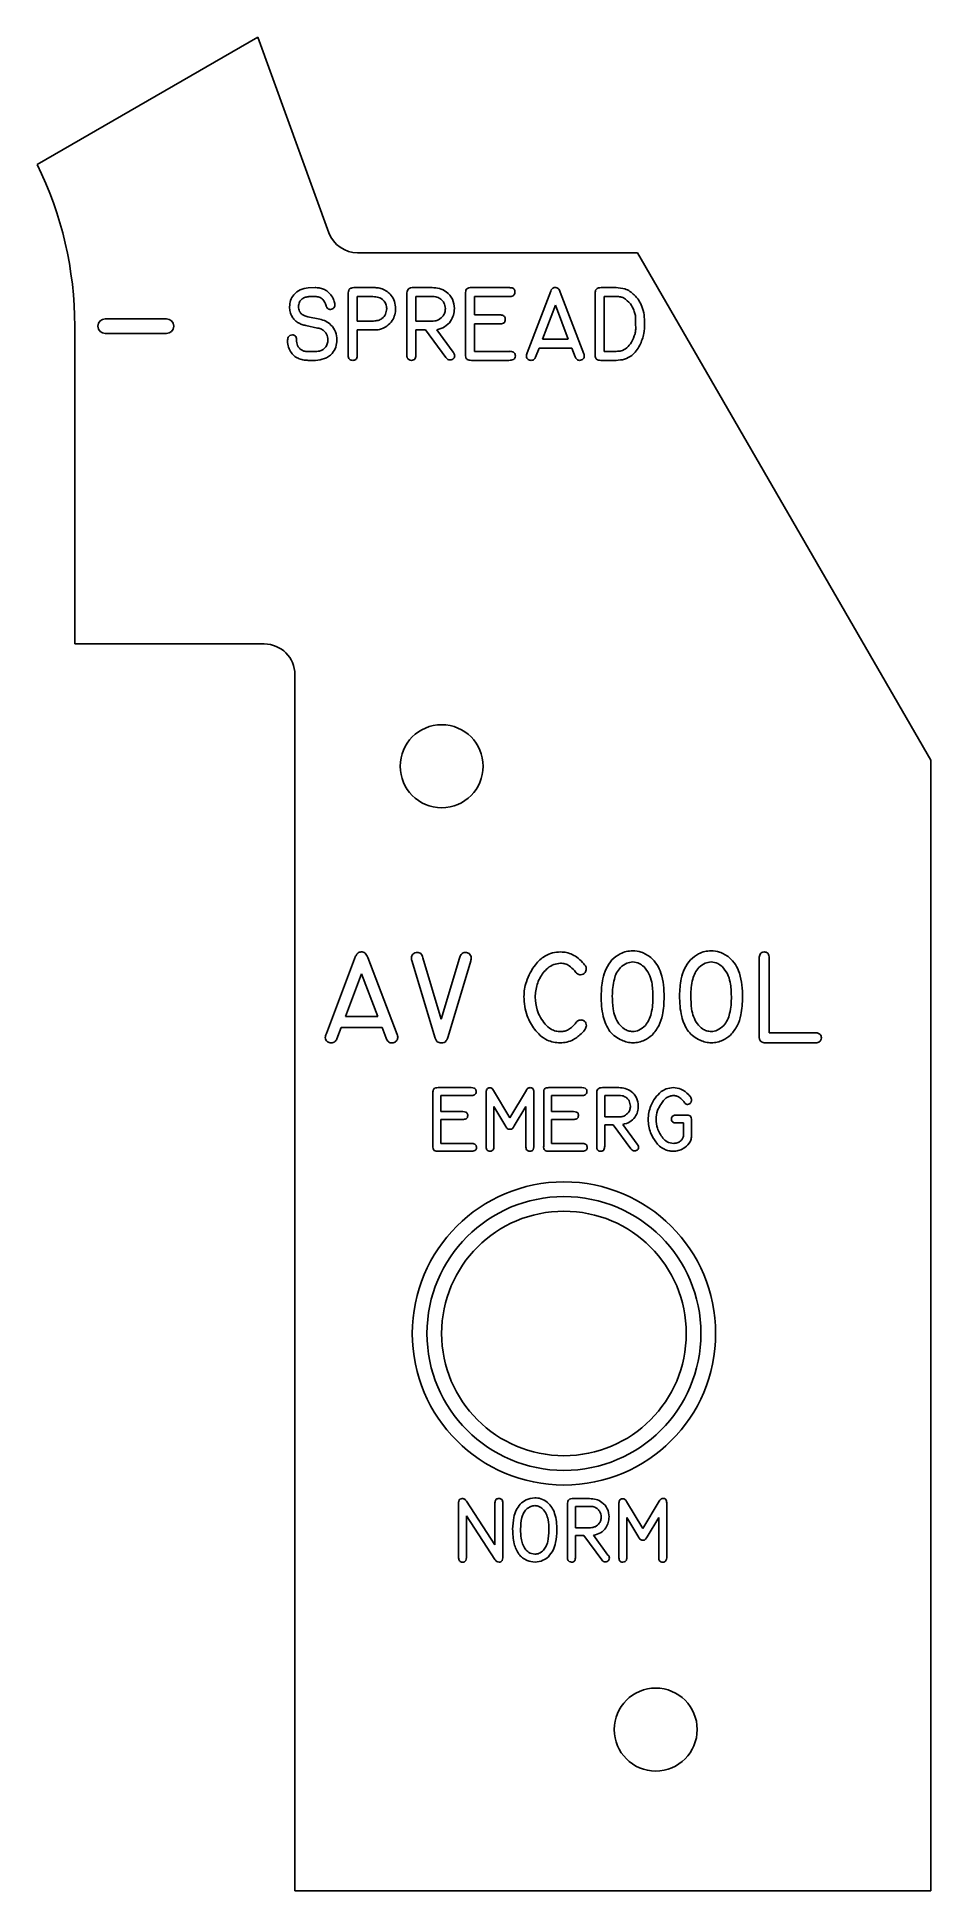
# Model space of a CAD drawing. Header units: inches. Extents: x 0.16 to 1.99, y 7.67 to 11.46.
import ezdxf

# ---------------------------------------------------------------- set-up
doc = ezdxf.new("R2010")
doc.units = ezdxf.units.IN
doc.header["$MEASUREMENT"] = 0

msp = doc.modelspace()

# ---------------------------------------------------------------- linework, layer by layer
at = {"color": 7, "linetype": 'Continuous', "lineweight": 25}
for p, q in [((0.6137, 11.4578), (0.1628, 11.1975)), ((0.7593, 11.0577), (0.6137, 11.4578)), ((1.3897, 11.0166), (0.818, 11.0166)), ((1.9897, 9.9791), (1.3897, 11.0166)), ((0.7314, 10.9454), (0.717, 10.9447)), ((0.7183, 10.927), (0.7294, 10.9272)), ((0.7294, 10.9272), (0.7306, 10.9272)), ((0.7328, 10.9454), (0.7314, 10.9454)), ((0.7987, 10.9319), (0.7987, 10.807)), ((0.8499, 10.9454), (0.8135, 10.9454)), ((0.817, 10.8771), (0.817, 10.9271)), ((0.817, 10.9271), (0.8492, 10.9271)), ((0.9187, 10.9325), (0.9187, 10.8097)), ((0.97, 10.9454), (0.9322, 10.9454)), ((0.937, 10.9271), (0.9707, 10.9271)), ((0.937, 10.8771), (0.937, 10.9271)), ((1.0387, 10.9335), (1.0387, 10.8089)), ((1.1281, 10.9454), (1.0508, 10.9454)), ((1.057, 10.8896), (1.057, 10.9271)), ((1.057, 10.9271), (1.1272, 10.9271)), ((1.2125, 10.9384), (1.1647, 10.8118)), ((1.2804, 10.8103), (1.2321, 10.9363)), ((1.3035, 10.9338), (1.3035, 10.8102)), ((1.3461, 10.9454), (1.3154, 10.9454)), ((1.3218, 10.9271), (1.3467, 10.9271)), ((1.3218, 10.8151), (1.3218, 10.9271)), ((0.4272, 10.8816), (0.3022, 10.8816)), ((0.7405, 10.8811), (0.7164, 10.886)), ((1.1084, 10.8896), (1.057, 10.8896)), ((1.1957, 10.8399), (1.2221, 10.9097)), ((1.2221, 10.9097), (1.2484, 10.8399)), ((0.2397, 10.8666), (0.2397, 10.2166)), ((0.3022, 10.8516), (0.4272, 10.8516)), ((0.7119, 10.8679), (0.7359, 10.8627)), ((0.8506, 10.8771), (0.817, 10.8771)), ((0.817, 10.8084), (0.817, 10.8588)), ((0.817, 10.8588), (0.8487, 10.8588)), ((0.9691, 10.8771), (0.937, 10.8771)), ((0.937, 10.8088), (0.937, 10.8588)), ((0.937, 10.8588), (0.9568, 10.8588)), ((0.9568, 10.8588), (0.9984, 10.8026)), ((1.013, 10.8134), (0.9795, 10.8594)), ((1.057, 10.8151), (1.057, 10.8712)), ((1.057, 10.8712), (1.1075, 10.8712)), ((0.6931, 10.8377), (0.6931, 10.8395)), ((0.7306, 10.8147), (0.7173, 10.8147)), ((1.1283, 10.8151), (1.057, 10.8151)), ((1.1817, 10.8031), (1.1888, 10.8215)), ((1.1888, 10.8215), (1.2558, 10.8215)), ((1.2484, 10.8399), (1.1957, 10.8399)), ((1.2558, 10.8215), (1.2623, 10.8041)), ((1.3465, 10.8151), (1.3218, 10.8151)), ((0.7171, 10.7967), (0.7316, 10.7967)), ((1.0504, 10.7967), (1.1272, 10.7967)), ((1.315, 10.7967), (1.3465, 10.7967)), ((0.2397, 10.2166), (0.6272, 10.2166)), ((0.6897, 10.1541), (0.6897, 7.6666)), ((1.9897, 7.6666), (1.9897, 9.9791)), ((0.8139, 9.578), (0.7541, 9.4199)), ((0.8988, 9.418), (0.8385, 9.5754)), ((0.9292, 9.5676), (0.9755, 9.4128)), ((0.9889, 9.4491), (0.9512, 9.5751)), ((1.0264, 9.574), (0.9889, 9.4491)), ((1.0029, 9.4139), (1.049, 9.5686)), ((1.233, 9.5868), (1.233, 9.5868)), ((1.3802, 9.5894), (1.3802, 9.5894)), ((1.5405, 9.5894), (1.5405, 9.5894)), ((1.6388, 9.5744), (1.6388, 9.4147)), ((1.6592, 9.4213), (1.6592, 9.5744)), ((0.793, 9.4549), (0.8259, 9.5422)), ((0.8259, 9.5422), (0.8589, 9.4549)), ((0.8589, 9.4549), (0.793, 9.4549)), ((0.7754, 9.4089), (0.7843, 9.432)), ((0.7843, 9.432), (0.8681, 9.432)), ((0.8681, 9.432), (0.8762, 9.4102)), ((1.7525, 9.4213), (1.6592, 9.4213)), ((1.6516, 9.401), (1.7505, 9.401)), ((0.9719, 9.2989), (0.9719, 9.1898)), ((1.0502, 9.3093), (0.9825, 9.3093)), ((0.988, 9.2604), (0.988, 9.2932)), ((0.988, 9.2932), (1.0493, 9.2932)), ((1.0805, 9.2987), (1.0805, 9.1898)), ((1.1293, 9.2479), (1.0958, 9.3034)), ((1.1628, 9.3042), (1.1293, 9.2479)), ((1.178, 9.1881), (1.178, 9.3008)), ((1.1982, 9.2989), (1.1982, 9.1898)), ((1.2764, 9.3093), (1.2088, 9.3093)), ((1.2142, 9.2604), (1.2142, 9.2932)), ((1.2142, 9.2932), (1.2756, 9.2932)), ((1.3068, 9.2981), (1.3068, 9.1905)), ((1.3517, 9.3093), (1.3186, 9.3093)), ((1.3229, 9.2932), (1.3523, 9.2932)), ((1.3229, 9.2496), (1.3229, 9.2932)), ((1.0329, 9.2604), (0.988, 9.2604)), ((1.0966, 9.1894), (1.0966, 9.2706)), ((1.0966, 9.2706), (1.1209, 9.2299)), ((1.1381, 9.2309), (1.162, 9.2706)), ((1.162, 9.2706), (1.162, 9.189)), ((1.2592, 9.2604), (1.2142, 9.2604)), ((1.4898, 9.2532), (1.4708, 9.2532)), ((0.988, 9.1953), (0.988, 9.2444)), ((0.988, 9.2444), (1.0321, 9.2444)), ((1.2142, 9.1953), (1.2142, 9.2444)), ((1.2142, 9.2444), (1.2584, 9.2444)), ((1.3509, 9.2496), (1.3229, 9.2496)), ((1.3229, 9.1898), (1.3229, 9.2335)), ((1.3229, 9.2335), (1.3402, 9.2335)), ((1.3402, 9.2335), (1.3765, 9.1843)), ((1.3893, 9.1938), (1.3601, 9.2341)), ((1.47, 9.2371), (1.4842, 9.2371)), ((1.4842, 9.2371), (1.4842, 9.2168)), ((1.5003, 9.2117), (1.5003, 9.2423)), ((0.9822, 9.1792), (1.0493, 9.1792)), ((1.0503, 9.1953), (0.988, 9.1953)), ((1.2084, 9.1792), (1.2756, 9.1792)), ((1.2766, 9.1953), (1.2142, 9.1953)), ((1.0244, 8.4589), (1.0244, 8.3494)), ((1.0986, 8.3742), (1.0403, 8.4635)), ((1.0986, 8.4586), (1.0986, 8.3742)), ((1.1147, 8.348), (1.1147, 8.4593)), ((1.1801, 8.4708), (1.1801, 8.4708)), ((1.247, 8.4578), (1.247, 8.3502)), ((1.292, 8.469), (1.2589, 8.469)), ((1.352, 8.4584), (1.352, 8.3495)), ((1.4008, 8.4076), (1.3673, 8.4631)), ((1.4343, 8.4639), (1.4008, 8.4076)), ((1.4496, 8.3478), (1.4496, 8.4605)), ((1.0405, 8.3482), (1.0405, 8.4339)), ((1.0405, 8.4339), (1.0986, 8.3441)), ((1.2631, 8.453), (1.2926, 8.453)), ((1.2631, 8.4093), (1.2631, 8.453)), ((1.3681, 8.3491), (1.3681, 8.4303)), ((1.3681, 8.4303), (1.3924, 8.3896)), ((1.4096, 8.3906), (1.4335, 8.4303)), ((1.4335, 8.4303), (1.4335, 8.3488)), ((1.2912, 8.4093), (1.2631, 8.4093)), ((1.2631, 8.3495), (1.2631, 8.3932)), ((1.2631, 8.3932), (1.2804, 8.3932)), ((1.2804, 8.3932), (1.3168, 8.344)), ((1.3296, 8.3535), (1.3003, 8.3938)), ((0.6897, 7.6666), (1.9897, 7.6666))]:
    msp.add_line(p, q, dxfattribs=at)
for centre, radius in [((0.9897, 9.9666), 0.0848), ((1.2397, 8.8066), 0.31), ((1.2397, 8.8066), 0.28), ((1.2397, 8.8066), 0.25), ((1.4272, 7.9966), 0.0848)]:
    msp.add_circle(centre, radius, dxfattribs=at)
for centre, radius, start, end in [((-0.5103, 10.8666), 0.75, 0, 26.1774), ((0.818, 11.0791), 0.0625, 200, 270), ((0.3022, 10.8666), 0.015, 90, 270), ((0.4272, 10.8666), 0.015, 270, 90), ((0.6272, 10.1541), 0.0625, 0, 90)]:
    msp.add_arc(centre, radius, start, end, dxfattribs=at)
for points, knots in [([(0.717, 10.9447), (0.7114, 10.9439), (0.7002, 10.9422), (0.6874, 10.9321), (0.68, 10.9194), (0.6791, 10.9105), (0.6787, 10.9061)], [0, 0, 0, 0, 0.2800885, 0.5595165, 0.7795828, 1, 1, 1, 1]), ([(0.697, 10.9065), (0.6974, 10.9096), (0.6981, 10.9157), (0.7039, 10.9225), (0.7111, 10.9262), (0.7159, 10.9267), (0.7183, 10.927)], [0, 0, 0, 0, 0.279733, 0.558906, 0.779289, 1, 1, 1, 1]), ([(0.7306, 10.9272), (0.7336, 10.927), (0.7396, 10.9266), (0.7493, 10.9206), (0.7518, 10.9131), (0.7533, 10.9085)], [0, 0, 0, 0, 0.281516, 0.561577, 1, 1, 1, 1]), ([(0.7663, 10.9261), (0.7641, 10.9292), (0.7598, 10.9354), (0.7509, 10.9414), (0.7417, 10.9448), (0.7358, 10.9452), (0.7328, 10.9454)], [0, 0, 0, 0, 0.279885, 0.559667, 0.779781, 1, 1, 1, 1]), ([(0.7714, 10.9105), (0.771, 10.9136), (0.7702, 10.9191), (0.7675, 10.9239), (0.7663, 10.9261)], [0, 0, 0, 0, 0.559092, 1, 1, 1, 1]), ([(0.8135, 10.9454), (0.8113, 10.9454), (0.8069, 10.9455), (0.8006, 10.943), (0.7986, 10.9372), (0.7987, 10.9337), (0.7987, 10.9319)], [0, 0, 0, 0, 0.28187, 0.558365, 0.778496, 1, 1, 1, 1]), ([(0.8492, 10.9271), (0.8531, 10.9268), (0.861, 10.9262), (0.8709, 10.9206), (0.8765, 10.9117), (0.877, 10.9056), (0.8773, 10.9025)], [0, 0, 0, 0, 0.280718, 0.559912, 0.779574, 1, 1, 1, 1]), ([(0.868, 10.9428), (0.8647, 10.9437), (0.8588, 10.9454), (0.8526, 10.9454), (0.8499, 10.9454)], [0, 0, 0, 0, 0.559375, 1, 1, 1, 1]), ([(0.8956, 10.9025), (0.8952, 10.9073), (0.8943, 10.9171), (0.8875, 10.9292), (0.8785, 10.938), (0.8715, 10.9412), (0.868, 10.9428)], [0, 0, 0, 0, 0.279903, 0.559711, 0.779789, 1, 1, 1, 1]), ([(0.9322, 10.9454), (0.9301, 10.9454), (0.926, 10.9454), (0.9207, 10.9425), (0.9186, 10.9374), (0.9186, 10.9342), (0.9187, 10.9325)], [0, 0, 0, 0, 0.281201, 0.558956, 0.778832, 1, 1, 1, 1]), ([(1.0156, 10.9026), (1.0149, 10.9092), (1.0134, 10.9223), (1.0008, 10.9367), (0.9855, 10.9443), (0.9751, 10.945), (0.97, 10.9454)], [0, 0, 0, 0, 0.27979, 0.5588042, 0.7791539, 1, 1, 1, 1]), ([(0.9707, 10.9271), (0.973, 10.9271), (0.9772, 10.9271), (0.981, 10.9256), (0.9827, 10.925)], [0, 0, 0, 0, 0.560642, 1, 1, 1, 1]), ([(0.9827, 10.925), (0.985, 10.9237), (0.9896, 10.921), (0.9956, 10.9133), (0.9966, 10.9065), (0.9973, 10.9024)], [0, 0, 0, 0, 0.2805718, 0.5614297, 1, 1, 1, 1]), ([(1.0508, 10.9454), (1.0489, 10.9454), (1.0452, 10.9455), (1.0401, 10.9428), (1.0387, 10.9379), (1.0387, 10.935), (1.0387, 10.9335)], [0, 0, 0, 0, 0.281588, 0.557906, 0.778736, 1, 1, 1, 1]), ([(1.1272, 10.9271), (1.1287, 10.9271), (1.1316, 10.9271), (1.1352, 10.9283), (1.1376, 10.9301), (1.1393, 10.9326), (1.1394, 10.9349), (1.1395, 10.9364)], [0, 0, 0, 0, 0.250162, 0.500153, 0.625557, 0.750904, 1, 1, 1, 1]), ([(1.1395, 10.9364), (1.1394, 10.9374), (1.1394, 10.9395), (1.1379, 10.9424), (1.1342, 10.9451), (1.1306, 10.9453), (1.1281, 10.9454)], [0, 0, 0, 0, 0.1873187, 0.3741606, 0.5610104, 1, 1, 1, 1]), ([(1.2216, 10.9454), (1.2205, 10.9454), (1.2181, 10.9453), (1.2145, 10.9428), (1.2133, 10.94), (1.2125, 10.9384)], [0, 0, 0, 0, 0.279873, 0.559574, 1, 1, 1, 1]), ([(1.2321, 10.9363), (1.2311, 10.9391), (1.2297, 10.9429), (1.225, 10.9453), (1.2228, 10.9454), (1.2216, 10.9454)], [0, 0, 0, 0, 0.5587351, 0.7786848, 1, 1, 1, 1]), ([(1.3154, 10.9454), (1.3136, 10.9454), (1.31, 10.9453), (1.3054, 10.9425), (1.3035, 10.9381), (1.3035, 10.9353), (1.3035, 10.9338)], [0, 0, 0, 0, 0.281308, 0.559158, 0.779193, 1, 1, 1, 1]), ([(1.3835, 10.9304), (1.3806, 10.9329), (1.3749, 10.9381), (1.3622, 10.9442), (1.3522, 10.945), (1.3461, 10.9454)], [0, 0, 0, 0, 0.280289, 0.560485, 1, 1, 1, 1]), ([(1.3467, 10.9271), (1.3496, 10.9271), (1.3546, 10.9272), (1.3593, 10.9252), (1.3613, 10.9244)], [0, 0, 0, 0, 0.560782, 1, 1, 1, 1]), ([(1.3613, 10.9244), (1.3665, 10.9206), (1.3757, 10.9139), (1.3805, 10.9036), (1.3826, 10.899)], [0, 0, 0, 0, 0.55844, 1, 1, 1, 1]), ([(1.4046, 10.8719), (1.4044, 10.8778), (1.404, 10.8898), (1.3999, 10.906), (1.3929, 10.9198), (1.3866, 10.9268), (1.3835, 10.9304)], [0, 0, 0, 0, 0.2801217, 0.5599516, 0.780005, 1, 1, 1, 1]), ([(0.6787, 10.9061), (0.679, 10.9026), (0.6795, 10.8957), (0.6834, 10.8867), (0.6886, 10.8793), (0.6929, 10.876), (0.6951, 10.8743)], [0, 0, 0, 0, 0.279893, 0.559853, 0.779991, 1, 1, 1, 1]), ([(0.7086, 10.8881), (0.7067, 10.8891), (0.703, 10.8913), (0.6983, 10.8976), (0.6975, 10.9031), (0.697, 10.9065)], [0, 0, 0, 0, 0.280591, 0.561203, 1, 1, 1, 1]), ([(0.7164, 10.886), (0.7149, 10.8863), (0.7123, 10.8868), (0.7097, 10.8877), (0.7086, 10.8881)], [0, 0, 0, 0, 0.560132, 1, 1, 1, 1]), ([(0.7757, 10.8386), (0.7751, 10.8442), (0.7739, 10.8554), (0.7649, 10.8687), (0.7532, 10.8774), (0.7448, 10.8798), (0.7405, 10.8811)], [0, 0, 0, 0, 0.279884, 0.559312, 0.77961, 1, 1, 1, 1]), ([(0.7533, 10.9085), (0.7537, 10.9074), (0.7545, 10.9051), (0.7566, 10.9024), (0.7594, 10.9009), (0.7613, 10.9009), (0.7623, 10.9009)], [0, 0, 0, 0, 0.281013, 0.560528, 0.780396, 1, 1, 1, 1]), ([(0.7623, 10.9009), (0.7637, 10.901), (0.7665, 10.9013), (0.7696, 10.904), (0.7712, 10.9073), (0.7714, 10.9094), (0.7714, 10.9105)], [0, 0, 0, 0, 0.279938, 0.559049, 0.779476, 1, 1, 1, 1]), ([(0.8773, 10.9025), (0.8769, 10.8986), (0.876, 10.8908), (0.8688, 10.8822), (0.8597, 10.8778), (0.8536, 10.8774), (0.8506, 10.8771)], [0, 0, 0, 0, 0.279909, 0.558805, 0.779214, 1, 1, 1, 1]), ([(0.8628, 10.8599), (0.8679, 10.8617), (0.8782, 10.8654), (0.8886, 10.8769), (0.8946, 10.8897), (0.8953, 10.8982), (0.8956, 10.9025)], [0, 0, 0, 0, 0.279683, 0.559291, 0.779591, 1, 1, 1, 1]), ([(0.9795, 10.8594), (0.9851, 10.861), (0.9962, 10.8641), (1.0081, 10.8756), (1.0146, 10.8891), (1.0153, 10.8981), (1.0156, 10.9026)], [0, 0, 0, 0, 0.280038, 0.559415, 0.779569, 1, 1, 1, 1]), ([(0.9973, 10.9024), (0.997, 10.8998), (0.9966, 10.8945), (0.9924, 10.8859), (0.9868, 10.882), (0.9834, 10.8797)], [0, 0, 0, 0, 0.280842, 0.561647, 1, 1, 1, 1]), ([(1.1198, 10.8803), (1.1198, 10.8813), (1.1197, 10.8834), (1.1183, 10.8864), (1.1146, 10.8893), (1.111, 10.8894), (1.1084, 10.8896)], [0, 0, 0, 0, 0.187198, 0.374292, 0.561487, 1, 1, 1, 1]), ([(1.3826, 10.899), (1.3837, 10.8962), (1.3859, 10.8906), (1.3863, 10.8799), (1.3862, 10.8723), (1.3862, 10.8676)], [0, 0, 0, 0, 0.2798275, 0.5597035, 1, 1, 1, 1]), ([(0.6845, 10.8489), (0.6828, 10.8486), (0.6794, 10.8481), (0.6752, 10.8432), (0.6748, 10.8388), (0.6745, 10.8362)], [0, 0, 0, 0, 0.279928, 0.559844, 1, 1, 1, 1]), ([(0.6931, 10.8395), (0.693, 10.8408), (0.6927, 10.8435), (0.6905, 10.8466), (0.6876, 10.8486), (0.6855, 10.8488), (0.6845, 10.8489)], [0, 0, 0, 0, 0.2802002, 0.5595683, 0.7795018, 1, 1, 1, 1]), ([(0.6951, 10.8743), (0.698, 10.8727), (0.7033, 10.8697), (0.7093, 10.8684), (0.7119, 10.8679)], [0, 0, 0, 0, 0.559528, 1, 1, 1, 1]), ([(0.7359, 10.8627), (0.7376, 10.8624), (0.7404, 10.8618), (0.7432, 10.8607), (0.7444, 10.8603)], [0, 0, 0, 0, 0.559757, 1, 1, 1, 1]), ([(0.7444, 10.8603), (0.7465, 10.8589), (0.7506, 10.8562), (0.7558, 10.8489), (0.7567, 10.8426), (0.7573, 10.8388)], [0, 0, 0, 0, 0.280526, 0.561289, 1, 1, 1, 1]), ([(0.8487, 10.8588), (0.8514, 10.8588), (0.8561, 10.8587), (0.8608, 10.8595), (0.8628, 10.8599)], [0, 0, 0, 0, 0.56004, 1, 1, 1, 1]), ([(0.9834, 10.8797), (0.9808, 10.8787), (0.9762, 10.877), (0.9713, 10.8771), (0.9691, 10.8771)], [0, 0, 0, 0, 0.558819, 1, 1, 1, 1]), ([(1.1075, 10.8712), (1.1106, 10.8713), (1.1144, 10.8714), (1.1179, 10.874), (1.1197, 10.8765), (1.1198, 10.8788), (1.1198, 10.8803)], [0, 0, 0, 0, 0.498815, 0.62442, 0.750043, 1, 1, 1, 1]), ([(1.3849, 10.8512), (1.383, 10.845), (1.3795, 10.834), (1.3716, 10.8257), (1.3681, 10.8221)], [0, 0, 0, 0, 0.560106, 1, 1, 1, 1]), ([(1.3862, 10.8676), (1.3863, 10.8645), (1.3865, 10.859), (1.3854, 10.8536), (1.3849, 10.8512)], [0, 0, 0, 0, 0.560566, 1, 1, 1, 1]), ([(1.3947, 10.8274), (1.3981, 10.8354), (1.4044, 10.8496), (1.4045, 10.8651), (1.4046, 10.8719)], [0, 0, 0, 0, 0.55912, 1, 1, 1, 1]), ([(0.6745, 10.8362), (0.675, 10.8318), (0.6758, 10.8232), (0.6818, 10.8125), (0.6894, 10.8043), (0.6955, 10.8012), (0.6985, 10.7996)], [0, 0, 0, 0, 0.2798797, 0.5596947, 0.7799376, 1, 1, 1, 1]), ([(0.6929, 10.8357), (0.6929, 10.8361), (0.693, 10.8367), (0.6931, 10.8374), (0.6931, 10.8377)], [0, 0, 0, 0, 0.558502, 1, 1, 1, 1]), ([(0.7082, 10.8156), (0.7059, 10.8166), (0.7013, 10.8187), (0.6951, 10.8255), (0.6937, 10.8318), (0.6929, 10.8357)], [0, 0, 0, 0, 0.280838, 0.562172, 1, 1, 1, 1]), ([(0.7173, 10.8147), (0.7155, 10.8147), (0.7125, 10.8147), (0.7095, 10.8153), (0.7082, 10.8156)], [0, 0, 0, 0, 0.560596, 1, 1, 1, 1]), ([(0.74, 10.8156), (0.7382, 10.8153), (0.7351, 10.8149), (0.732, 10.8147), (0.7306, 10.8147)], [0, 0, 0, 0, 0.5599011, 1, 1, 1, 1]), ([(0.7316, 10.7967), (0.738, 10.7974), (0.7507, 10.7986), (0.7657, 10.8092), (0.7743, 10.8236), (0.7752, 10.8336), (0.7757, 10.8386)], [0, 0, 0, 0, 0.280214, 0.559603, 0.779514, 1, 1, 1, 1]), ([(0.7573, 10.8388), (0.757, 10.8359), (0.7564, 10.8301), (0.7521, 10.823), (0.7465, 10.8178), (0.7421, 10.8163), (0.74, 10.8156)], [0, 0, 0, 0, 0.2800273, 0.5597913, 0.7798964, 1, 1, 1, 1]), ([(0.7987, 10.807), (0.7988, 10.8055), (0.7989, 10.8026), (0.801, 10.7988), (0.8045, 10.7969), (0.8068, 10.7968), (0.808, 10.7967)], [0, 0, 0, 0, 0.281026, 0.55969, 0.779393, 1, 1, 1, 1]), ([(0.808, 10.7967), (0.8094, 10.7968), (0.8116, 10.7969), (0.8141, 10.7983), (0.8169, 10.8017), (0.817, 10.8054), (0.817, 10.8084)], [0, 0, 0, 0, 0.250219, 0.376394, 0.501711, 1, 1, 1, 1]), ([(0.9187, 10.8097), (0.9186, 10.8085), (0.9186, 10.8064), (0.9188, 10.8044), (0.9189, 10.8035)], [0, 0, 0, 0, 0.559903, 1, 1, 1, 1]), ([(0.928, 10.7967), (0.9294, 10.7968), (0.9317, 10.7969), (0.9341, 10.7986), (0.9368, 10.8021), (0.9369, 10.8058), (0.937, 10.8088)], [0, 0, 0, 0, 0.249878, 0.375666, 0.501199, 1, 1, 1, 1]), ([(1.0069, 10.7975), (1.0083, 10.7976), (1.0109, 10.7979), (1.0141, 10.8002), (1.016, 10.8032), (1.0162, 10.8053), (1.0163, 10.8063)], [0, 0, 0, 0, 0.280335, 0.559716, 0.779819, 1, 1, 1, 1]), ([(1.0139, 10.8123), (1.0137, 10.8125), (1.0133, 10.8128), (1.0131, 10.8132), (1.013, 10.8134)], [0, 0, 0, 0, 0.561698, 1, 1, 1, 1]), ([(1.0163, 10.8063), (1.0162, 10.8076), (1.0159, 10.8098), (1.0145, 10.8116), (1.0139, 10.8123)], [0, 0, 0, 0, 0.5585, 1, 1, 1, 1]), ([(1.0387, 10.8089), (1.0386, 10.807), (1.0385, 10.8033), (1.0411, 10.7982), (1.046, 10.7967), (1.0489, 10.7967), (1.0504, 10.7967)], [0, 0, 0, 0, 0.281528, 0.557716, 0.778435, 1, 1, 1, 1]), ([(1.1272, 10.7967), (1.1303, 10.7968), (1.1343, 10.7969), (1.1382, 10.7994), (1.1402, 10.8019), (1.1403, 10.8042), (1.1404, 10.8058)], [0, 0, 0, 0, 0.499635, 0.624975, 0.750937, 1, 1, 1, 1]), ([(1.1343, 10.8144), (1.1332, 10.8147), (1.1312, 10.8152), (1.1292, 10.8151), (1.1283, 10.8151)], [0, 0, 0, 0, 0.558809, 1, 1, 1, 1]), ([(1.1404, 10.8058), (1.1403, 10.8068), (1.14, 10.8089), (1.1383, 10.8124), (1.1358, 10.8137), (1.1343, 10.8144)], [0, 0, 0, 0, 0.281267, 0.562102, 1, 1, 1, 1]), ([(1.1647, 10.8118), (1.1642, 10.8106), (1.1633, 10.8085), (1.163, 10.8062), (1.1629, 10.8052)], [0, 0, 0, 0, 0.561163, 1, 1, 1, 1]), ([(1.1629, 10.8052), (1.1631, 10.8039), (1.1634, 10.8012), (1.1662, 10.7985), (1.1693, 10.7969), (1.1714, 10.7968), (1.1725, 10.7967)], [0, 0, 0, 0, 0.279235, 0.559053, 0.779708, 1, 1, 1, 1]), ([(1.2717, 10.7967), (1.273, 10.7969), (1.2757, 10.7971), (1.2789, 10.7993), (1.281, 10.8021), (1.2812, 10.8042), (1.2813, 10.8052)], [0, 0, 0, 0, 0.279996, 0.55963, 0.779831, 1, 1, 1, 1]), ([(1.2813, 10.8052), (1.2812, 10.8062), (1.2811, 10.8079), (1.2806, 10.8096), (1.2804, 10.8103)], [0, 0, 0, 0, 0.559982, 1, 1, 1, 1]), ([(1.3035, 10.8102), (1.3034, 10.8083), (1.3033, 10.8044), (1.3053, 10.7987), (1.3103, 10.7968), (1.3134, 10.7967), (1.315, 10.7967)], [0, 0, 0, 0, 0.281529, 0.558639, 0.778312, 1, 1, 1, 1]), ([(1.3465, 10.7967), (1.3522, 10.7971), (1.3635, 10.7978), (1.3777, 10.8055), (1.3879, 10.8159), (1.3924, 10.8236), (1.3947, 10.8274)], [0, 0, 0, 0, 0.279986, 0.559306, 0.779554, 1, 1, 1, 1]), ([(1.3681, 10.8221), (1.3644, 10.8196), (1.3578, 10.8152), (1.35, 10.8151), (1.3465, 10.8151)], [0, 0, 0, 0, 0.557475, 1, 1, 1, 1]), ([(0.6985, 10.7996), (0.7019, 10.7987), (0.708, 10.7971), (0.7143, 10.7968), (0.7171, 10.7967)], [0, 0, 0, 0, 0.560041, 1, 1, 1, 1]), ([(0.9189, 10.8035), (0.9192, 10.8024), (0.92, 10.8002), (0.9232, 10.7974), (0.9262, 10.797), (0.928, 10.7967)], [0, 0, 0, 0, 0.280469, 0.561322, 1, 1, 1, 1]), ([(0.9984, 10.8026), (0.9996, 10.8009), (1.0018, 10.798), (1.0053, 10.7977), (1.0069, 10.7975)], [0, 0, 0, 0, 0.560438, 1, 1, 1, 1]), ([(1.1725, 10.7967), (1.1736, 10.7968), (1.1758, 10.7969), (1.1794, 10.7989), (1.1808, 10.8015), (1.1817, 10.8031)], [0, 0, 0, 0, 0.281275, 0.561028, 1, 1, 1, 1]), ([(1.2623, 10.8041), (1.2628, 10.803), (1.2638, 10.8008), (1.266, 10.7982), (1.2688, 10.7968), (1.2707, 10.7967), (1.2717, 10.7967)], [0, 0, 0, 0, 0.280414, 0.559775, 0.779964, 1, 1, 1, 1]), ([(0.8254, 9.5868), (0.8239, 9.5868), (0.821, 9.5867), (0.8165, 9.5836), (0.8149, 9.5801), (0.8139, 9.578)], [0, 0, 0, 0, 0.2794, 0.559513, 1, 1, 1, 1]), ([(0.8385, 9.5754), (0.8378, 9.5771), (0.8365, 9.5803), (0.8338, 9.5846), (0.8296, 9.5867), (0.8268, 9.5868), (0.8254, 9.5868)], [0, 0, 0, 0, 0.28054, 0.560551, 0.779532, 1, 1, 1, 1]), ([(0.9401, 9.5857), (0.9384, 9.5855), (0.9349, 9.5852), (0.9309, 9.5825), (0.9282, 9.5788), (0.9279, 9.5761), (0.9278, 9.5748)], [0, 0, 0, 0, 0.2801438, 0.5599574, 0.7799714, 1, 1, 1, 1]), ([(0.9278, 9.5748), (0.9279, 9.5734), (0.9281, 9.571), (0.9289, 9.5686), (0.9292, 9.5676)], [0, 0, 0, 0, 0.559218, 1, 1, 1, 1]), ([(0.9512, 9.5751), (0.9508, 9.5766), (0.9499, 9.5796), (0.9474, 9.5833), (0.9438, 9.5856), (0.9413, 9.5857), (0.9401, 9.5857)], [0, 0, 0, 0, 0.2806502, 0.5607479, 0.7800166, 1, 1, 1, 1]), ([(1.0386, 9.586), (1.0369, 9.5859), (1.0333, 9.5856), (1.0285, 9.581), (1.0272, 9.5766), (1.0264, 9.574)], [0, 0, 0, 0, 0.2794215, 0.5590153, 1, 1, 1, 1]), ([(1.0501, 9.5748), (1.0499, 9.5765), (1.0494, 9.5798), (1.0462, 9.5833), (1.0425, 9.5856), (1.0399, 9.5858), (1.0386, 9.586)], [0, 0, 0, 0, 0.279663, 0.559357, 0.77912, 1, 1, 1, 1]), ([(1.049, 9.5686), (1.0493, 9.5698), (1.0498, 9.5718), (1.05, 9.5739), (1.0501, 9.5748)], [0, 0, 0, 0, 0.560286, 1, 1, 1, 1]), ([(1.1813, 9.5608), (1.1775, 9.5554), (1.1699, 9.5446), (1.1628, 9.5275), (1.1586, 9.511), (1.1581, 9.5006), (1.1578, 9.4954)], [0, 0, 0, 0, 0.280059, 0.559936, 0.779981, 1, 1, 1, 1]), ([(1.1808, 9.4943), (1.1816, 9.5031), (1.1833, 9.5209), (1.1941, 9.5411), (1.2065, 9.5544), (1.2186, 9.562), (1.2278, 9.5633), (1.2324, 9.5639)], [0, 0, 0, 0, 0.280127, 0.55983, 0.706763, 0.853446, 1, 1, 1, 1]), ([(1.233, 9.5868), (1.2274, 9.5864), (1.2162, 9.5857), (1.2016, 9.5793), (1.19, 9.5707), (1.1842, 9.5641), (1.1813, 9.5608)], [0, 0, 0, 0, 0.279947, 0.559742, 0.779909, 1, 1, 1, 1]), ([(1.2324, 9.5639), (1.2356, 9.5636), (1.2419, 9.5631), (1.2523, 9.5582), (1.2578, 9.5522), (1.2612, 9.5486)], [0, 0, 0, 0, 0.280335, 0.560367, 1, 1, 1, 1]), ([(1.2802, 9.5628), (1.2767, 9.5665), (1.2697, 9.574), (1.2576, 9.5816), (1.2451, 9.5861), (1.237, 9.5866), (1.233, 9.5868)], [0, 0, 0, 0, 0.280091, 0.559928, 0.780013, 1, 1, 1, 1]), ([(1.2853, 9.5523), (1.2852, 9.5534), (1.2851, 9.5556), (1.2832, 9.5592), (1.2813, 9.5614), (1.2802, 9.5628)], [0, 0, 0, 0, 0.279832, 0.559756, 1, 1, 1, 1]), ([(1.3377, 9.5708), (1.3334, 9.5649), (1.3247, 9.5531), (1.3171, 9.5278), (1.3162, 9.5091), (1.3156, 9.4977)], [0, 0, 0, 0, 0.279699, 0.55983, 1, 1, 1, 1]), ([(1.3802, 9.5894), (1.3758, 9.589), (1.3669, 9.5882), (1.352, 9.5825), (1.3431, 9.5752), (1.3377, 9.5708)], [0, 0, 0, 0, 0.280265, 0.560655, 1, 1, 1, 1]), ([(1.3385, 9.4971), (1.3387, 9.5028), (1.339, 9.5143), (1.342, 9.5301), (1.3467, 9.5443), (1.3522, 9.5515), (1.355, 9.5551)], [0, 0, 0, 0, 0.280272, 0.560324, 0.780296, 1, 1, 1, 1]), ([(1.355, 9.5551), (1.3592, 9.5585), (1.3666, 9.5645), (1.376, 9.5659), (1.3802, 9.5665)], [0, 0, 0, 0, 0.559655, 1, 1, 1, 1]), ([(1.4171, 9.5757), (1.4108, 9.5799), (1.3996, 9.5875), (1.3861, 9.5888), (1.3802, 9.5894)], [0, 0, 0, 0, 0.559815, 1, 1, 1, 1]), ([(1.3802, 9.5665), (1.3848, 9.5657), (1.3931, 9.5644), (1.3997, 9.5593), (1.4026, 9.5571)], [0, 0, 0, 0, 0.55875, 1, 1, 1, 1]), ([(1.4026, 9.5571), (1.4065, 9.5523), (1.4144, 9.5428), (1.4206, 9.5213), (1.4212, 9.5056), (1.4216, 9.4959)], [0, 0, 0, 0, 0.279301, 0.559562, 1, 1, 1, 1]), ([(1.4445, 9.4945), (1.4443, 9.5028), (1.4439, 9.5193), (1.4392, 9.5419), (1.4307, 9.5617), (1.4217, 9.571), (1.4171, 9.5757)], [0, 0, 0, 0, 0.280385, 0.560471, 0.780422, 1, 1, 1, 1]), ([(1.498, 9.5708), (1.4937, 9.5649), (1.485, 9.5531), (1.4775, 9.5278), (1.4765, 9.5091), (1.4759, 9.4977)], [0, 0, 0, 0, 0.279699, 0.55983, 1, 1, 1, 1]), ([(1.5405, 9.5894), (1.5361, 9.589), (1.5273, 9.5882), (1.5123, 9.5825), (1.5034, 9.5752), (1.498, 9.5708)], [0, 0, 0, 0, 0.280124, 0.560568, 1, 1, 1, 1]), ([(1.4988, 9.4971), (1.499, 9.5028), (1.4993, 9.5143), (1.5023, 9.5301), (1.507, 9.5443), (1.5126, 9.5515), (1.5154, 9.5551)], [0, 0, 0, 0, 0.280275, 0.560339, 0.780373, 1, 1, 1, 1]), ([(1.5154, 9.5551), (1.5195, 9.5585), (1.5269, 9.5645), (1.5364, 9.5659), (1.5405, 9.5665)], [0, 0, 0, 0, 0.559655, 1, 1, 1, 1]), ([(1.5775, 9.5757), (1.5712, 9.5799), (1.5599, 9.5875), (1.5465, 9.5888), (1.5405, 9.5894)], [0, 0, 0, 0, 0.559686, 1, 1, 1, 1]), ([(1.5405, 9.5665), (1.5452, 9.5657), (1.5534, 9.5644), (1.56, 9.5593), (1.5629, 9.5571)], [0, 0, 0, 0, 0.55875, 1, 1, 1, 1]), ([(1.5629, 9.5571), (1.5669, 9.5523), (1.5747, 9.5428), (1.5809, 9.5213), (1.5815, 9.5056), (1.5819, 9.4959)], [0, 0, 0, 0, 0.2793652, 0.5596055, 1, 1, 1, 1]), ([(1.6049, 9.4945), (1.6047, 9.5028), (1.6042, 9.5193), (1.5995, 9.5419), (1.5911, 9.5617), (1.582, 9.571), (1.5775, 9.5757)], [0, 0, 0, 0, 0.280391, 0.560485, 0.780485, 1, 1, 1, 1]), ([(1.649, 9.5868), (1.6473, 9.5867), (1.6439, 9.5863), (1.6394, 9.5815), (1.639, 9.5771), (1.6388, 9.5744)], [0, 0, 0, 0, 0.280411, 0.559529, 1, 1, 1, 1]), ([(1.6592, 9.5744), (1.6591, 9.5761), (1.6589, 9.5795), (1.6569, 9.584), (1.6531, 9.5866), (1.6504, 9.5868), (1.649, 9.5868)], [0, 0, 0, 0, 0.2813282, 0.5603608, 0.7794235, 1, 1, 1, 1]), ([(1.2612, 9.5486), (1.263, 9.5462), (1.2655, 9.5429), (1.2703, 9.5404), (1.2726, 9.5403), (1.2738, 9.5403)], [0, 0, 0, 0, 0.559338, 0.779843, 1, 1, 1, 1]), ([(1.2738, 9.5403), (1.2755, 9.5405), (1.2789, 9.541), (1.2827, 9.5443), (1.2849, 9.5482), (1.2851, 9.5509), (1.2853, 9.5523)], [0, 0, 0, 0, 0.2799159, 0.5591894, 0.779462, 1, 1, 1, 1]), ([(1.1578, 9.4954), (1.1581, 9.4887), (1.1588, 9.4754), (1.1639, 9.4574), (1.1707, 9.4416), (1.1767, 9.433), (1.1797, 9.4287)], [0, 0, 0, 0, 0.279963, 0.559871, 0.779922, 1, 1, 1, 1]), ([(1.2012, 9.4394), (1.1978, 9.4438), (1.1911, 9.4527), (1.1832, 9.4712), (1.1817, 9.4855), (1.1808, 9.4943)], [0, 0, 0, 0, 0.280236, 0.560519, 1, 1, 1, 1]), ([(1.3156, 9.4977), (1.3157, 9.4905), (1.3161, 9.4761), (1.3192, 9.4564), (1.3248, 9.4387), (1.3307, 9.429), (1.3337, 9.4242)], [0, 0, 0, 0, 0.280098, 0.56015, 0.78017, 1, 1, 1, 1]), ([(1.352, 9.4396), (1.3491, 9.4445), (1.3435, 9.4542), (1.3393, 9.4739), (1.3388, 9.4883), (1.3385, 9.4971)], [0, 0, 0, 0, 0.279614, 0.559702, 1, 1, 1, 1]), ([(1.4216, 9.4959), (1.4215, 9.49), (1.4213, 9.4783), (1.4186, 9.4621), (1.414, 9.4476), (1.4086, 9.44), (1.406, 9.4362)], [0, 0, 0, 0, 0.280248, 0.560341, 0.780326, 1, 1, 1, 1]), ([(1.4199, 9.4169), (1.4249, 9.423), (1.4347, 9.4352), (1.4431, 9.4623), (1.444, 9.4823), (1.4445, 9.4945)], [0, 0, 0, 0, 0.279644, 0.559742, 1, 1, 1, 1]), ([(1.4759, 9.4977), (1.4761, 9.4905), (1.4764, 9.4761), (1.4796, 9.4564), (1.4851, 9.4387), (1.491, 9.429), (1.494, 9.4242)], [0, 0, 0, 0, 0.2801145, 0.5601834, 0.7802166, 1, 1, 1, 1]), ([(1.5123, 9.4396), (1.5095, 9.4445), (1.5038, 9.4542), (1.4996, 9.4739), (1.4991, 9.4883), (1.4988, 9.4971)], [0, 0, 0, 0, 0.2795547, 0.5596925, 1, 1, 1, 1]), ([(1.5819, 9.4959), (1.5818, 9.49), (1.5816, 9.4783), (1.579, 9.4621), (1.5743, 9.4476), (1.569, 9.44), (1.5663, 9.4362)], [0, 0, 0, 0, 0.280248, 0.560341, 0.780326, 1, 1, 1, 1]), ([(1.5803, 9.4169), (1.5852, 9.423), (1.595, 9.4352), (1.6034, 9.4623), (1.6043, 9.4823), (1.6049, 9.4945)], [0, 0, 0, 0, 0.279594, 0.559707, 1, 1, 1, 1]), ([(1.264, 9.4421), (1.2618, 9.4394), (1.2574, 9.434), (1.2496, 9.4281), (1.2413, 9.4244), (1.2358, 9.4241), (1.233, 9.4239)], [0, 0, 0, 0, 0.280285, 0.560089, 0.780065, 1, 1, 1, 1]), ([(1.2743, 9.4478), (1.2732, 9.4477), (1.2709, 9.4476), (1.267, 9.4459), (1.2651, 9.4436), (1.264, 9.4421)], [0, 0, 0, 0, 0.28044, 0.560142, 1, 1, 1, 1]), ([(1.2855, 9.436), (1.2854, 9.4377), (1.285, 9.4411), (1.2822, 9.4451), (1.2784, 9.4474), (1.2757, 9.4476), (1.2743, 9.4478)], [0, 0, 0, 0, 0.280083, 0.559385, 0.779366, 1, 1, 1, 1]), ([(0.7541, 9.4199), (0.7535, 9.4184), (0.7525, 9.4157), (0.7521, 9.4129), (0.7519, 9.4116)], [0, 0, 0, 0, 0.560767, 1, 1, 1, 1]), ([(0.7519, 9.4116), (0.7522, 9.41), (0.7526, 9.4066), (0.7561, 9.4032), (0.76, 9.4012), (0.7626, 9.4011), (0.7639, 9.401)], [0, 0, 0, 0, 0.27932, 0.558636, 0.779061, 1, 1, 1, 1]), ([(0.7639, 9.401), (0.7653, 9.4011), (0.7681, 9.4012), (0.7726, 9.4037), (0.7743, 9.4069), (0.7754, 9.4089)], [0, 0, 0, 0, 0.280647, 0.560906, 1, 1, 1, 1]), ([(0.8762, 9.4102), (0.8768, 9.4088), (0.878, 9.4061), (0.8808, 9.4028), (0.8844, 9.401), (0.8867, 9.401), (0.8879, 9.401)], [0, 0, 0, 0, 0.2806158, 0.5600607, 0.7804583, 1, 1, 1, 1]), ([(0.8879, 9.401), (0.8896, 9.4011), (0.8929, 9.4015), (0.8969, 9.4042), (0.8995, 9.4077), (0.8998, 9.4103), (0.9, 9.4116)], [0, 0, 0, 0, 0.280336, 0.55969, 0.780013, 1, 1, 1, 1]), ([(0.9, 9.4116), (0.8999, 9.4128), (0.8997, 9.415), (0.8991, 9.4171), (0.8988, 9.418)], [0, 0, 0, 0, 0.560288, 1, 1, 1, 1]), ([(0.9755, 9.4128), (0.9761, 9.4111), (0.9773, 9.4076), (0.9801, 9.403), (0.9846, 9.401), (0.9875, 9.401), (0.9889, 9.401)], [0, 0, 0, 0, 0.280801, 0.560222, 0.779588, 1, 1, 1, 1]), ([(0.9889, 9.401), (0.991, 9.401), (0.995, 9.4011), (1.0005, 9.4061), (1.002, 9.4109), (1.0029, 9.4139)], [0, 0, 0, 0, 0.280746, 0.55822, 1, 1, 1, 1]), ([(1.1797, 9.4287), (1.1834, 9.4243), (1.1908, 9.4156), (1.2042, 9.4067), (1.2182, 9.4017), (1.2271, 9.4012), (1.2316, 9.401)], [0, 0, 0, 0, 0.2801232, 0.5599386, 0.7799423, 1, 1, 1, 1]), ([(1.233, 9.4239), (1.2296, 9.4241), (1.2228, 9.4246), (1.2112, 9.4292), (1.205, 9.4355), (1.2012, 9.4394)], [0, 0, 0, 0, 0.280182, 0.560345, 1, 1, 1, 1]), ([(1.2316, 9.401), (1.2364, 9.4013), (1.2458, 9.4019), (1.262, 9.4079), (1.271, 9.4161), (1.2766, 9.4212)], [0, 0, 0, 0, 0.280475, 0.560681, 1, 1, 1, 1]), ([(1.2766, 9.4212), (1.279, 9.4235), (1.2832, 9.4277), (1.2848, 9.4335), (1.2855, 9.436)], [0, 0, 0, 0, 0.5629162, 1, 1, 1, 1]), ([(1.3337, 9.4242), (1.3372, 9.4206), (1.3442, 9.4132), (1.3566, 9.4064), (1.3689, 9.4019), (1.3768, 9.4013), (1.3808, 9.401)], [0, 0, 0, 0, 0.279805, 0.559787, 0.779982, 1, 1, 1, 1]), ([(1.3802, 9.4239), (1.3771, 9.4243), (1.3709, 9.425), (1.3607, 9.43), (1.3553, 9.436), (1.352, 9.4396)], [0, 0, 0, 0, 0.28013, 0.560642, 1, 1, 1, 1]), ([(1.406, 9.4362), (1.4018, 9.4326), (1.3943, 9.426), (1.3845, 9.4246), (1.3802, 9.4239)], [0, 0, 0, 0, 0.560191, 1, 1, 1, 1]), ([(1.3808, 9.401), (1.3848, 9.4013), (1.3928, 9.402), (1.4066, 9.4068), (1.4149, 9.4131), (1.4199, 9.4169)], [0, 0, 0, 0, 0.280354, 0.560706, 1, 1, 1, 1]), ([(1.494, 9.4242), (1.4975, 9.4206), (1.5045, 9.4132), (1.5169, 9.4064), (1.5292, 9.4019), (1.5371, 9.4013), (1.5411, 9.401)], [0, 0, 0, 0, 0.279761, 0.559849, 0.779845, 1, 1, 1, 1]), ([(1.5405, 9.4239), (1.5374, 9.4243), (1.5312, 9.425), (1.521, 9.43), (1.5156, 9.436), (1.5123, 9.4396)], [0, 0, 0, 0, 0.28013, 0.560642, 1, 1, 1, 1]), ([(1.5663, 9.4362), (1.5621, 9.4326), (1.5546, 9.426), (1.5448, 9.4246), (1.5405, 9.4239)], [0, 0, 0, 0, 0.559899, 1, 1, 1, 1]), ([(1.5411, 9.401), (1.5451, 9.4013), (1.5532, 9.402), (1.567, 9.4067), (1.5752, 9.4131), (1.5803, 9.4169)], [0, 0, 0, 0, 0.28014, 0.560702, 1, 1, 1, 1]), ([(1.6388, 9.4147), (1.6388, 9.4127), (1.6387, 9.4086), (1.6418, 9.4033), (1.6468, 9.4012), (1.65, 9.401), (1.6516, 9.401)], [0, 0, 0, 0, 0.280866, 0.559002, 0.778904, 1, 1, 1, 1]), ([(1.7589, 9.4208), (1.7577, 9.421), (1.7556, 9.4214), (1.7534, 9.4214), (1.7525, 9.4213)], [0, 0, 0, 0, 0.558159, 1, 1, 1, 1]), ([(1.7586, 9.4015), (1.7597, 9.402), (1.762, 9.403), (1.765, 9.4063), (1.7656, 9.4094), (1.7659, 9.4113)], [0, 0, 0, 0, 0.280921, 0.561515, 1, 1, 1, 1]), ([(1.7659, 9.4113), (1.7657, 9.4125), (1.7654, 9.4148), (1.7633, 9.4186), (1.7606, 9.42), (1.7589, 9.4208)], [0, 0, 0, 0, 0.280893, 0.562605, 1, 1, 1, 1]), ([(1.7505, 9.401), (1.752, 9.4009), (1.7548, 9.4008), (1.7574, 9.4013), (1.7586, 9.4015)], [0, 0, 0, 0, 0.561874, 1, 1, 1, 1]), ([(0.9825, 9.3093), (0.9809, 9.3093), (0.9776, 9.3094), (0.9732, 9.307), (0.9719, 9.3027), (0.9719, 9.3002), (0.9719, 9.2989)], [0, 0, 0, 0, 0.281136, 0.557967, 0.778665, 1, 1, 1, 1]), ([(1.0493, 9.2932), (1.0506, 9.2933), (1.0532, 9.2933), (1.0564, 9.2943), (1.0584, 9.2959), (1.0599, 9.2981), (1.06, 9.3001), (1.0601, 9.3014)], [0, 0, 0, 0, 0.2506, 0.500398, 0.625795, 0.750948, 1, 1, 1, 1]), ([(1.0601, 9.3014), (1.0601, 9.3023), (1.06, 9.3041), (1.0587, 9.3067), (1.0555, 9.3091), (1.0523, 9.3092), (1.0502, 9.3093)], [0, 0, 0, 0, 0.1874138, 0.3740242, 0.560769, 1, 1, 1, 1]), ([(1.0887, 9.3089), (1.0878, 9.3089), (1.0859, 9.3088), (1.0833, 9.3076), (1.0807, 9.3042), (1.0806, 9.301), (1.0805, 9.2987)], [0, 0, 0, 0, 0.1873617, 0.374002, 0.5611724, 1, 1, 1, 1]), ([(1.0958, 9.3034), (1.0949, 9.305), (1.0937, 9.3072), (1.0908, 9.3088), (1.0894, 9.3089), (1.0887, 9.3089)], [0, 0, 0, 0, 0.558798, 0.77949, 1, 1, 1, 1]), ([(1.1705, 9.3093), (1.1696, 9.3093), (1.1677, 9.3092), (1.1648, 9.3074), (1.1635, 9.3054), (1.1628, 9.3042)], [0, 0, 0, 0, 0.280223, 0.559458, 1, 1, 1, 1]), ([(1.178, 9.3008), (1.178, 9.302), (1.178, 9.3045), (1.1764, 9.3078), (1.1734, 9.3093), (1.1715, 9.3093), (1.1705, 9.3093)], [0, 0, 0, 0, 0.281379, 0.559643, 0.778795, 1, 1, 1, 1]), ([(1.2088, 9.3093), (1.2072, 9.3093), (1.2039, 9.3094), (1.1994, 9.307), (1.1982, 9.3027), (1.1982, 9.3002), (1.1982, 9.2989)], [0, 0, 0, 0, 0.281136, 0.557967, 0.778665, 1, 1, 1, 1]), ([(1.2756, 9.2932), (1.2769, 9.2933), (1.2795, 9.2933), (1.2827, 9.2943), (1.2847, 9.2959), (1.2862, 9.2981), (1.2863, 9.3001), (1.2864, 9.3014)], [0, 0, 0, 0, 0.2506, 0.500398, 0.625795, 0.750948, 1, 1, 1, 1]), ([(1.2864, 9.3014), (1.2864, 9.3023), (1.2863, 9.3041), (1.285, 9.3067), (1.2817, 9.3091), (1.2786, 9.3092), (1.2764, 9.3093)], [0, 0, 0, 0, 0.1874138, 0.3740242, 0.560769, 1, 1, 1, 1]), ([(1.3186, 9.3093), (1.3168, 9.3093), (1.3132, 9.3093), (1.3085, 9.3067), (1.3067, 9.3023), (1.3068, 9.2995), (1.3068, 9.2981)], [0, 0, 0, 0, 0.280956, 0.55885, 0.778699, 1, 1, 1, 1]), ([(1.3916, 9.2718), (1.391, 9.2776), (1.3896, 9.2891), (1.3786, 9.3017), (1.3652, 9.3083), (1.3562, 9.309), (1.3517, 9.3093)], [0, 0, 0, 0, 0.279831, 0.558815, 0.779148, 1, 1, 1, 1]), ([(1.3523, 9.2932), (1.3543, 9.2933), (1.358, 9.2933), (1.3614, 9.292), (1.3628, 9.2914)], [0, 0, 0, 0, 0.560349, 1, 1, 1, 1]), ([(1.3628, 9.2914), (1.3649, 9.2903), (1.3689, 9.2879), (1.3741, 9.2812), (1.375, 9.2753), (1.3756, 9.2716)], [0, 0, 0, 0, 0.280726, 0.561407, 1, 1, 1, 1]), ([(1.4385, 9.3013), (1.4341, 9.2971), (1.4251, 9.2887), (1.4174, 9.2734), (1.4127, 9.2584), (1.4121, 9.2488), (1.4118, 9.244)], [0, 0, 0, 0, 0.2797511, 0.5596653, 0.7798159, 1, 1, 1, 1]), ([(1.4376, 9.2751), (1.4393, 9.2778), (1.4427, 9.283), (1.4492, 9.2889), (1.4564, 9.2926), (1.4613, 9.293), (1.4638, 9.2932)], [0, 0, 0, 0, 0.2804214, 0.5603331, 0.7800762, 1, 1, 1, 1]), ([(1.4632, 9.3093), (1.4583, 9.3088), (1.4494, 9.3079), (1.4419, 9.3033), (1.4385, 9.3013)], [0, 0, 0, 0, 0.559644, 1, 1, 1, 1]), ([(1.4949, 9.2946), (1.4898, 9.2992), (1.4806, 9.3073), (1.4685, 9.3087), (1.4632, 9.3093)], [0, 0, 0, 0, 0.559861, 1, 1, 1, 1]), ([(1.4638, 9.2932), (1.4661, 9.293), (1.4708, 9.2926), (1.4782, 9.2882), (1.482, 9.2836), (1.4844, 9.2807)], [0, 0, 0, 0, 0.279845, 0.559814, 1, 1, 1, 1]), ([(1.5005, 9.284), (1.5003, 9.2851), (1.5001, 9.2874), (1.498, 9.291), (1.4961, 9.2932), (1.4949, 9.2946)], [0, 0, 0, 0, 0.279282, 0.559538, 1, 1, 1, 1]), ([(1.0321, 9.2444), (1.0348, 9.2444), (1.0381, 9.2445), (1.0413, 9.2469), (1.0428, 9.249), (1.0429, 9.251), (1.0429, 9.2523)], [0, 0, 0, 0, 0.499115, 0.624301, 0.74996, 1, 1, 1, 1]), ([(1.0429, 9.2523), (1.0429, 9.2532), (1.0428, 9.2551), (1.0416, 9.2577), (1.0383, 9.2602), (1.0351, 9.2603), (1.0329, 9.2604)], [0, 0, 0, 0, 0.1873861, 0.3740869, 0.5612019, 1, 1, 1, 1]), ([(1.2584, 9.2444), (1.2611, 9.2444), (1.2644, 9.2445), (1.2675, 9.2469), (1.269, 9.249), (1.2691, 9.251), (1.2692, 9.2523)], [0, 0, 0, 0, 0.498571, 0.624257, 0.749931, 1, 1, 1, 1]), ([(1.2692, 9.2523), (1.2692, 9.2532), (1.2691, 9.2551), (1.2679, 9.2577), (1.2646, 9.2602), (1.2614, 9.2603), (1.2592, 9.2604)], [0, 0, 0, 0, 0.187428, 0.374447, 0.561105, 1, 1, 1, 1]), ([(1.3634, 9.2518), (1.3612, 9.251), (1.3571, 9.2495), (1.3528, 9.2495), (1.3509, 9.2496)], [0, 0, 0, 0, 0.558254, 1, 1, 1, 1]), ([(1.3601, 9.2341), (1.3649, 9.2354), (1.3747, 9.2381), (1.385, 9.2482), (1.3907, 9.26), (1.3913, 9.2679), (1.3916, 9.2718)], [0, 0, 0, 0, 0.2799999, 0.559427, 0.7795456, 1, 1, 1, 1]), ([(1.3756, 9.2716), (1.3754, 9.2694), (1.375, 9.2648), (1.3713, 9.2572), (1.3664, 9.2539), (1.3634, 9.2518)], [0, 0, 0, 0, 0.280721, 0.561585, 1, 1, 1, 1]), ([(1.4278, 9.2444), (1.4284, 9.2506), (1.4293, 9.2616), (1.4351, 9.271), (1.4376, 9.2751)], [0, 0, 0, 0, 0.559844, 1, 1, 1, 1]), ([(1.4644, 9.2524), (1.4636, 9.252), (1.462, 9.2513), (1.4599, 9.2488), (1.4596, 9.2465), (1.4593, 9.2452)], [0, 0, 0, 0, 0.280482, 0.5623, 1, 1, 1, 1]), ([(1.4708, 9.2532), (1.4696, 9.2532), (1.4674, 9.2533), (1.4653, 9.2527), (1.4644, 9.2524)], [0, 0, 0, 0, 0.560988, 1, 1, 1, 1]), ([(1.4844, 9.2807), (1.4855, 9.2792), (1.4872, 9.2771), (1.4901, 9.2751), (1.4917, 9.275), (1.4924, 9.2749)], [0, 0, 0, 0, 0.559531, 0.780023, 1, 1, 1, 1]), ([(1.5003, 9.2423), (1.5003, 9.244), (1.5003, 9.2473), (1.498, 9.2518), (1.4937, 9.2532), (1.4911, 9.2532), (1.4898, 9.2532)], [0, 0, 0, 0, 0.281488, 0.558195, 0.778715, 1, 1, 1, 1]), ([(1.4924, 9.2749), (1.4937, 9.2751), (1.4961, 9.2756), (1.4986, 9.2782), (1.5002, 9.2811), (1.5004, 9.283), (1.5005, 9.284)], [0, 0, 0, 0, 0.279113, 0.5586693, 0.7791233, 1, 1, 1, 1]), ([(1.1209, 9.2299), (1.1219, 9.2281), (1.1234, 9.2257), (1.1267, 9.2241), (1.1283, 9.2241), (1.1291, 9.2241)], [0, 0, 0, 0, 0.558369, 0.778479, 1, 1, 1, 1]), ([(1.1291, 9.2241), (1.1303, 9.2241), (1.1326, 9.2241), (1.1357, 9.2269), (1.1372, 9.2294), (1.1381, 9.2309)], [0, 0, 0, 0, 0.279096, 0.558196, 1, 1, 1, 1]), ([(1.4118, 9.244), (1.4121, 9.2394), (1.4126, 9.2303), (1.4171, 9.2143), (1.4234, 9.2043), (1.4273, 9.1982)], [0, 0, 0, 0, 0.280267, 0.560514, 1, 1, 1, 1]), ([(1.4418, 9.2061), (1.4396, 9.2093), (1.435, 9.2155), (1.4295, 9.2284), (1.4285, 9.2383), (1.4278, 9.2444)], [0, 0, 0, 0, 0.280254, 0.560644, 1, 1, 1, 1]), ([(1.4593, 9.2452), (1.4595, 9.2437), (1.4599, 9.241), (1.4619, 9.2392), (1.4628, 9.2385)], [0, 0, 0, 0, 0.5591439, 1, 1, 1, 1]), ([(1.4628, 9.2385), (1.4634, 9.2381), (1.4646, 9.2374), (1.4672, 9.2372), (1.4689, 9.2371), (1.47, 9.2371)], [0, 0, 0, 0, 0.2786483, 0.558906, 1, 1, 1, 1]), ([(1.4842, 9.2168), (1.4842, 9.2146), (1.4842, 9.2106), (1.4827, 9.207), (1.4821, 9.2054)], [0, 0, 0, 0, 0.560209, 1, 1, 1, 1]), ([(0.9719, 9.1898), (0.9718, 9.1882), (0.9717, 9.1849), (0.974, 9.1805), (0.9783, 9.1792), (0.9809, 9.1792), (0.9822, 9.1792)], [0, 0, 0, 0, 0.281483, 0.557685, 0.778468, 1, 1, 1, 1]), ([(1.0493, 9.1792), (1.0521, 9.1793), (1.0556, 9.1793), (1.059, 9.1815), (1.0607, 9.1837), (1.0608, 9.1858), (1.0609, 9.1871)], [0, 0, 0, 0, 0.499663, 0.625178, 0.750952, 1, 1, 1, 1]), ([(1.0556, 9.1947), (1.0546, 9.1949), (1.0529, 9.1954), (1.0511, 9.1953), (1.0503, 9.1953)], [0, 0, 0, 0, 0.557675, 1, 1, 1, 1]), ([(1.0609, 9.1871), (1.0608, 9.1881), (1.0606, 9.1899), (1.0591, 9.1929), (1.0569, 9.194), (1.0556, 9.1947)], [0, 0, 0, 0, 0.281257, 0.561741, 1, 1, 1, 1]), ([(1.0805, 9.1898), (1.0806, 9.1872), (1.0808, 9.184), (1.083, 9.1808), (1.0851, 9.1794), (1.0871, 9.1793), (1.0884, 9.1792)], [0, 0, 0, 0, 0.4988137, 0.6245864, 0.7500221, 1, 1, 1, 1]), ([(1.0884, 9.1792), (1.0901, 9.1795), (1.0924, 9.1799), (1.0949, 9.1818), (1.0955, 9.183), (1.0958, 9.1836)], [0, 0, 0, 0, 0.558294, 0.778483, 1, 1, 1, 1]), ([(1.0958, 9.1836), (1.0961, 9.1847), (1.0966, 9.1866), (1.0966, 9.1886), (1.0966, 9.1894)], [0, 0, 0, 0, 0.559137, 1, 1, 1, 1]), ([(1.162, 9.189), (1.162, 9.1879), (1.162, 9.186), (1.1624, 9.184), (1.1626, 9.1832)], [0, 0, 0, 0, 0.56053, 1, 1, 1, 1]), ([(1.1626, 9.1832), (1.163, 9.1825), (1.164, 9.1811), (1.1667, 9.1796), (1.1688, 9.1794), (1.1701, 9.1792)], [0, 0, 0, 0, 0.279786, 0.560646, 1, 1, 1, 1]), ([(1.1701, 9.1792), (1.1714, 9.1793), (1.1739, 9.1795), (1.1775, 9.1828), (1.1778, 9.1861), (1.178, 9.1881)], [0, 0, 0, 0, 0.2809, 0.560098, 1, 1, 1, 1]), ([(1.1982, 9.1898), (1.1981, 9.1882), (1.198, 9.1849), (1.2003, 9.1805), (1.2046, 9.1792), (1.2072, 9.1792), (1.2084, 9.1792)], [0, 0, 0, 0, 0.281483, 0.557685, 0.778468, 1, 1, 1, 1]), ([(1.2756, 9.1792), (1.2784, 9.1793), (1.2819, 9.1793), (1.2853, 9.1815), (1.287, 9.1837), (1.2871, 9.1858), (1.2872, 9.1871)], [0, 0, 0, 0, 0.499663, 0.625178, 0.750952, 1, 1, 1, 1]), ([(1.2819, 9.1947), (1.2809, 9.1949), (1.2792, 9.1954), (1.2774, 9.1953), (1.2766, 9.1953)], [0, 0, 0, 0, 0.557675, 1, 1, 1, 1]), ([(1.2872, 9.1871), (1.2871, 9.1881), (1.2869, 9.1899), (1.2853, 9.1929), (1.2832, 9.194), (1.2819, 9.1947)], [0, 0, 0, 0, 0.281257, 0.561741, 1, 1, 1, 1]), ([(1.3068, 9.1905), (1.3068, 9.1895), (1.3067, 9.1877), (1.3069, 9.1859), (1.307, 9.1851)], [0, 0, 0, 0, 0.560279, 1, 1, 1, 1]), ([(1.307, 9.1851), (1.3073, 9.1842), (1.3079, 9.1822), (1.3108, 9.1798), (1.3134, 9.1794), (1.3149, 9.1792)], [0, 0, 0, 0, 0.280074, 0.561249, 1, 1, 1, 1]), ([(1.3149, 9.1792), (1.3162, 9.1793), (1.3182, 9.1794), (1.3203, 9.1808), (1.3226, 9.1839), (1.3227, 9.1872), (1.3229, 9.1898)], [0, 0, 0, 0, 0.250196, 0.375816, 0.501338, 1, 1, 1, 1]), ([(1.3765, 9.1843), (1.3776, 9.1829), (1.3795, 9.1803), (1.3826, 9.18), (1.384, 9.1799)], [0, 0, 0, 0, 0.560983, 1, 1, 1, 1]), ([(1.384, 9.1799), (1.3852, 9.18), (1.3875, 9.1803), (1.3903, 9.1822), (1.3919, 9.1849), (1.3921, 9.1867), (1.3922, 9.1876)], [0, 0, 0, 0, 0.279894, 0.559394, 0.779588, 1, 1, 1, 1]), ([(1.3901, 9.1929), (1.3899, 9.193), (1.3896, 9.1933), (1.3894, 9.1937), (1.3893, 9.1938)], [0, 0, 0, 0, 0.557392, 1, 1, 1, 1]), ([(1.3922, 9.1876), (1.3921, 9.1887), (1.3919, 9.1907), (1.3907, 9.1922), (1.3901, 9.1929)], [0, 0, 0, 0, 0.55857, 1, 1, 1, 1]), ([(1.4273, 9.1982), (1.4298, 9.1953), (1.4349, 9.1893), (1.4441, 9.1832), (1.4536, 9.1797), (1.4598, 9.1794), (1.4628, 9.1792)], [0, 0, 0, 0, 0.280075, 0.55988, 0.779886, 1, 1, 1, 1]), ([(1.464, 9.1953), (1.4592, 9.1959), (1.4505, 9.1971), (1.4445, 9.2034), (1.4418, 9.2061)], [0, 0, 0, 0, 0.558122, 1, 1, 1, 1]), ([(1.4628, 9.1792), (1.4664, 9.1795), (1.4735, 9.1801), (1.4855, 9.1848), (1.492, 9.1914), (1.4959, 9.1955)], [0, 0, 0, 0, 0.2806541, 0.5614333, 1, 1, 1, 1]), ([(1.4821, 9.2054), (1.4809, 9.2037), (1.4787, 9.2003), (1.4724, 9.1962), (1.4672, 9.1956), (1.464, 9.1953)], [0, 0, 0, 0, 0.280339, 0.560585, 1, 1, 1, 1]), ([(1.4959, 9.1955), (1.4974, 9.1983), (1.5002, 9.2034), (1.5002, 9.2091), (1.5003, 9.2117)], [0, 0, 0, 0, 0.559045, 1, 1, 1, 1]), ([(1.0248, 8.4643), (1.0246, 8.4633), (1.0243, 8.4615), (1.0244, 8.4597), (1.0244, 8.4589)], [0, 0, 0, 0, 0.559095, 1, 1, 1, 1]), ([(1.0319, 8.469), (1.0302, 8.4687), (1.0279, 8.4682), (1.0256, 8.4661), (1.0251, 8.4649), (1.0248, 8.4643)], [0, 0, 0, 0, 0.5572256, 0.7783227, 1, 1, 1, 1]), ([(1.0403, 8.4635), (1.0391, 8.4651), (1.0375, 8.4674), (1.0343, 8.4689), (1.0327, 8.469), (1.0319, 8.469)], [0, 0, 0, 0, 0.558583, 0.77933, 1, 1, 1, 1]), ([(1.1068, 8.469), (1.1058, 8.469), (1.1039, 8.4689), (1.1012, 8.4677), (1.0987, 8.4642), (1.0986, 8.4609), (1.0986, 8.4586)], [0, 0, 0, 0, 0.1876135, 0.3739628, 0.5601438, 1, 1, 1, 1]), ([(1.1147, 8.4593), (1.1146, 8.4607), (1.1146, 8.4634), (1.1131, 8.467), (1.11, 8.469), (1.1078, 8.469), (1.1068, 8.469)], [0, 0, 0, 0, 0.281148, 0.560459, 0.779379, 1, 1, 1, 1]), ([(1.1503, 8.4578), (1.1473, 8.4537), (1.1412, 8.4454), (1.1359, 8.4277), (1.1352, 8.4146), (1.1348, 8.4066)], [0, 0, 0, 0, 0.279773, 0.559867, 1, 1, 1, 1]), ([(1.1801, 8.4708), (1.1738, 8.4699), (1.1627, 8.4682), (1.1541, 8.461), (1.1503, 8.4578)], [0, 0, 0, 0, 0.5590126, 1, 1, 1, 1]), ([(1.1624, 8.4468), (1.1654, 8.4492), (1.1706, 8.4534), (1.1772, 8.4543), (1.1801, 8.4548)], [0, 0, 0, 0, 0.559783, 1, 1, 1, 1]), ([(1.2059, 8.4612), (1.2015, 8.4642), (1.1936, 8.4695), (1.1842, 8.4704), (1.1801, 8.4708)], [0, 0, 0, 0, 0.559933, 1, 1, 1, 1]), ([(1.1801, 8.4548), (1.1833, 8.4542), (1.1891, 8.4533), (1.1937, 8.4497), (1.1957, 8.4482)], [0, 0, 0, 0, 0.558657, 1, 1, 1, 1]), ([(1.2251, 8.4044), (1.2249, 8.4102), (1.2247, 8.4217), (1.2214, 8.4375), (1.2154, 8.4514), (1.2091, 8.4579), (1.2059, 8.4612)], [0, 0, 0, 0, 0.280349, 0.560522, 0.780528, 1, 1, 1, 1]), ([(1.2589, 8.469), (1.2571, 8.469), (1.2535, 8.469), (1.2488, 8.4664), (1.247, 8.462), (1.247, 8.4592), (1.247, 8.4578)], [0, 0, 0, 0, 0.280956, 0.55885, 0.778699, 1, 1, 1, 1]), ([(1.3319, 8.4315), (1.3312, 8.4373), (1.3299, 8.4488), (1.3189, 8.4614), (1.3055, 8.468), (1.2965, 8.4687), (1.292, 8.469)], [0, 0, 0, 0, 0.279769, 0.5587232, 0.7791709, 1, 1, 1, 1]), ([(1.3603, 8.4686), (1.3593, 8.4686), (1.3574, 8.4685), (1.3548, 8.4673), (1.3522, 8.4639), (1.3521, 8.4607), (1.352, 8.4584)], [0, 0, 0, 0, 0.187289, 0.374282, 0.561233, 1, 1, 1, 1]), ([(1.3673, 8.4631), (1.3665, 8.4647), (1.3652, 8.4669), (1.3624, 8.4685), (1.361, 8.4686), (1.3603, 8.4686)], [0, 0, 0, 0, 0.558844, 0.779395, 1, 1, 1, 1]), ([(1.442, 8.469), (1.4411, 8.469), (1.4393, 8.4689), (1.4364, 8.4671), (1.4351, 8.4651), (1.4343, 8.4639)], [0, 0, 0, 0, 0.280387, 0.559786, 1, 1, 1, 1]), ([(1.4496, 8.4605), (1.4496, 8.4618), (1.4495, 8.4642), (1.4479, 8.4675), (1.445, 8.469), (1.443, 8.469), (1.442, 8.469)], [0, 0, 0, 0, 0.281341, 0.559567, 0.778856, 1, 1, 1, 1]), ([(1.1509, 8.4062), (1.1513, 8.4142), (1.1519, 8.4255), (1.1566, 8.4392), (1.1605, 8.4443), (1.1624, 8.4468)], [0, 0, 0, 0, 0.559847, 0.780067, 1, 1, 1, 1]), ([(1.1957, 8.4482), (1.1985, 8.4448), (1.204, 8.4382), (1.2083, 8.4231), (1.2088, 8.4121), (1.209, 8.4054)], [0, 0, 0, 0, 0.279393, 0.559627, 1, 1, 1, 1]), ([(1.2926, 8.453), (1.2946, 8.453), (1.2982, 8.453), (1.3016, 8.4517), (1.3031, 8.4511)], [0, 0, 0, 0, 0.56036, 1, 1, 1, 1]), ([(1.3003, 8.3938), (1.3052, 8.3951), (1.3149, 8.3978), (1.3253, 8.4079), (1.331, 8.4197), (1.3316, 8.4276), (1.3319, 8.4315)], [0, 0, 0, 0, 0.2800067, 0.5594406, 0.7795647, 1, 1, 1, 1]), ([(1.3031, 8.4511), (1.3051, 8.45), (1.3091, 8.4476), (1.3144, 8.4409), (1.3153, 8.435), (1.3158, 8.4313)], [0, 0, 0, 0, 0.280726, 0.561407, 1, 1, 1, 1]), ([(1.3158, 8.4313), (1.3156, 8.4291), (1.3152, 8.4245), (1.3116, 8.417), (1.3067, 8.4136), (1.3037, 8.4115)], [0, 0, 0, 0, 0.280769, 0.561509, 1, 1, 1, 1]), ([(1.1348, 8.4066), (1.1349, 8.4016), (1.1352, 8.3915), (1.1374, 8.3777), (1.1413, 8.3653), (1.1454, 8.3586), (1.1475, 8.3552)], [0, 0, 0, 0, 0.280162, 0.560211, 0.78022, 1, 1, 1, 1]), ([(1.1603, 8.366), (1.1583, 8.3694), (1.1544, 8.3762), (1.1514, 8.39), (1.1511, 8.4), (1.1509, 8.4062)], [0, 0, 0, 0, 0.279638, 0.559769, 1, 1, 1, 1]), ([(1.209, 8.4054), (1.2087, 8.3971), (1.2083, 8.3857), (1.2037, 8.3715), (1.2, 8.3662), (1.1981, 8.3636)], [0, 0, 0, 0, 0.559828, 0.780022, 1, 1, 1, 1]), ([(1.2079, 8.3501), (1.2113, 8.3543), (1.2182, 8.3629), (1.2241, 8.3818), (1.2247, 8.3958), (1.2251, 8.4044)], [0, 0, 0, 0, 0.279605, 0.559726, 1, 1, 1, 1]), ([(1.3037, 8.4115), (1.3014, 8.4107), (1.2974, 8.4092), (1.2931, 8.4093), (1.2912, 8.4093)], [0, 0, 0, 0, 0.558299, 1, 1, 1, 1]), ([(1.3924, 8.3896), (1.3934, 8.3878), (1.3949, 8.3854), (1.3983, 8.3838), (1.3998, 8.3838), (1.4006, 8.3838)], [0, 0, 0, 0, 0.558411, 0.779335, 1, 1, 1, 1]), ([(1.4006, 8.3838), (1.4018, 8.3838), (1.4041, 8.3838), (1.4073, 8.3866), (1.4087, 8.3891), (1.4096, 8.3906)], [0, 0, 0, 0, 0.2792, 0.558114, 1, 1, 1, 1]), ([(1.0244, 8.3494), (1.0244, 8.3482), (1.0243, 8.3459), (1.0249, 8.3438), (1.0252, 8.3429)], [0, 0, 0, 0, 0.561105, 1, 1, 1, 1]), ([(1.0252, 8.3429), (1.0256, 8.3422), (1.0266, 8.3409), (1.029, 8.3393), (1.0311, 8.339), (1.0323, 8.3389)], [0, 0, 0, 0, 0.280413, 0.560932, 1, 1, 1, 1]), ([(1.0323, 8.3389), (1.0337, 8.339), (1.0363, 8.3393), (1.04, 8.3427), (1.0403, 8.3461), (1.0405, 8.3482)], [0, 0, 0, 0, 0.280678, 0.55974, 1, 1, 1, 1]), ([(1.0986, 8.3441), (1.0998, 8.3425), (1.102, 8.3396), (1.1054, 8.3391), (1.107, 8.3389)], [0, 0, 0, 0, 0.561101, 1, 1, 1, 1]), ([(1.107, 8.3389), (1.1082, 8.339), (1.1108, 8.3392), (1.1143, 8.3427), (1.1145, 8.346), (1.1147, 8.348)], [0, 0, 0, 0, 0.28084, 0.559749, 1, 1, 1, 1]), ([(1.1475, 8.3552), (1.1499, 8.3527), (1.1548, 8.3476), (1.1659, 8.3411), (1.175, 8.3397), (1.1805, 8.3389)], [0, 0, 0, 0, 0.280463, 0.56112, 1, 1, 1, 1]), ([(1.1801, 8.355), (1.1757, 8.3558), (1.1678, 8.3574), (1.1626, 8.3633), (1.1603, 8.366)], [0, 0, 0, 0, 0.558176, 1, 1, 1, 1]), ([(1.1981, 8.3636), (1.1952, 8.361), (1.1899, 8.3564), (1.1831, 8.3554), (1.1801, 8.355)], [0, 0, 0, 0, 0.560063, 1, 1, 1, 1]), ([(1.1805, 8.3389), (1.1861, 8.3397), (1.1963, 8.341), (1.2043, 8.3473), (1.2079, 8.3501)], [0, 0, 0, 0, 0.559344, 1, 1, 1, 1]), ([(1.247, 8.3502), (1.247, 8.3492), (1.247, 8.3474), (1.2472, 8.3456), (1.2472, 8.3448)], [0, 0, 0, 0, 0.560276, 1, 1, 1, 1]), ([(1.2472, 8.3448), (1.2476, 8.3439), (1.2482, 8.3419), (1.251, 8.3395), (1.2536, 8.3391), (1.2552, 8.3389)], [0, 0, 0, 0, 0.280327, 0.561403, 1, 1, 1, 1]), ([(1.2552, 8.3389), (1.2565, 8.339), (1.2584, 8.3391), (1.2606, 8.3405), (1.2629, 8.3436), (1.263, 8.3469), (1.2631, 8.3495)], [0, 0, 0, 0, 0.249659, 0.37549, 0.501188, 1, 1, 1, 1]), ([(1.3168, 8.344), (1.3179, 8.3426), (1.3198, 8.34), (1.3229, 8.3397), (1.3243, 8.3396)], [0, 0, 0, 0, 0.560158, 1, 1, 1, 1]), ([(1.3243, 8.3396), (1.3254, 8.3397), (1.3278, 8.34), (1.3305, 8.342), (1.3322, 8.3446), (1.3324, 8.3464), (1.3325, 8.3473)], [0, 0, 0, 0, 0.279841, 0.559362, 0.779572, 1, 1, 1, 1]), ([(1.3304, 8.3526), (1.3302, 8.3527), (1.3299, 8.353), (1.3297, 8.3534), (1.3296, 8.3535)], [0, 0, 0, 0, 0.561939, 1, 1, 1, 1]), ([(1.3325, 8.3473), (1.3324, 8.3484), (1.3321, 8.3504), (1.3309, 8.3519), (1.3304, 8.3526)], [0, 0, 0, 0, 0.55857, 1, 1, 1, 1]), ([(1.352, 8.3495), (1.3522, 8.3469), (1.3523, 8.3437), (1.3545, 8.3405), (1.3567, 8.3391), (1.3586, 8.339), (1.3599, 8.3389)], [0, 0, 0, 0, 0.498558, 0.624266, 0.75015, 1, 1, 1, 1]), ([(1.3599, 8.3389), (1.3616, 8.3392), (1.364, 8.3396), (1.3664, 8.3415), (1.367, 8.3427), (1.3673, 8.3433)], [0, 0, 0, 0, 0.557711, 0.778868, 1, 1, 1, 1]), ([(1.3673, 8.3433), (1.3676, 8.3444), (1.3682, 8.3463), (1.3681, 8.3483), (1.3681, 8.3491)], [0, 0, 0, 0, 0.558695, 1, 1, 1, 1]), ([(1.4335, 8.3488), (1.4335, 8.3476), (1.4335, 8.3457), (1.4339, 8.3437), (1.4341, 8.3429)], [0, 0, 0, 0, 0.560805, 1, 1, 1, 1]), ([(1.4341, 8.3429), (1.4346, 8.3422), (1.4355, 8.3408), (1.4382, 8.3393), (1.4403, 8.3391), (1.4416, 8.3389)], [0, 0, 0, 0, 0.2796524, 0.5603595, 1, 1, 1, 1]), ([(1.4416, 8.3389), (1.4429, 8.339), (1.4455, 8.3392), (1.449, 8.3425), (1.4494, 8.3458), (1.4496, 8.3478)], [0, 0, 0, 0, 0.2809, 0.560098, 1, 1, 1, 1])]:
    msp.add_open_spline(points, degree=3, knots=knots, dxfattribs=at)

doc.saveas('drawing.dxf')
